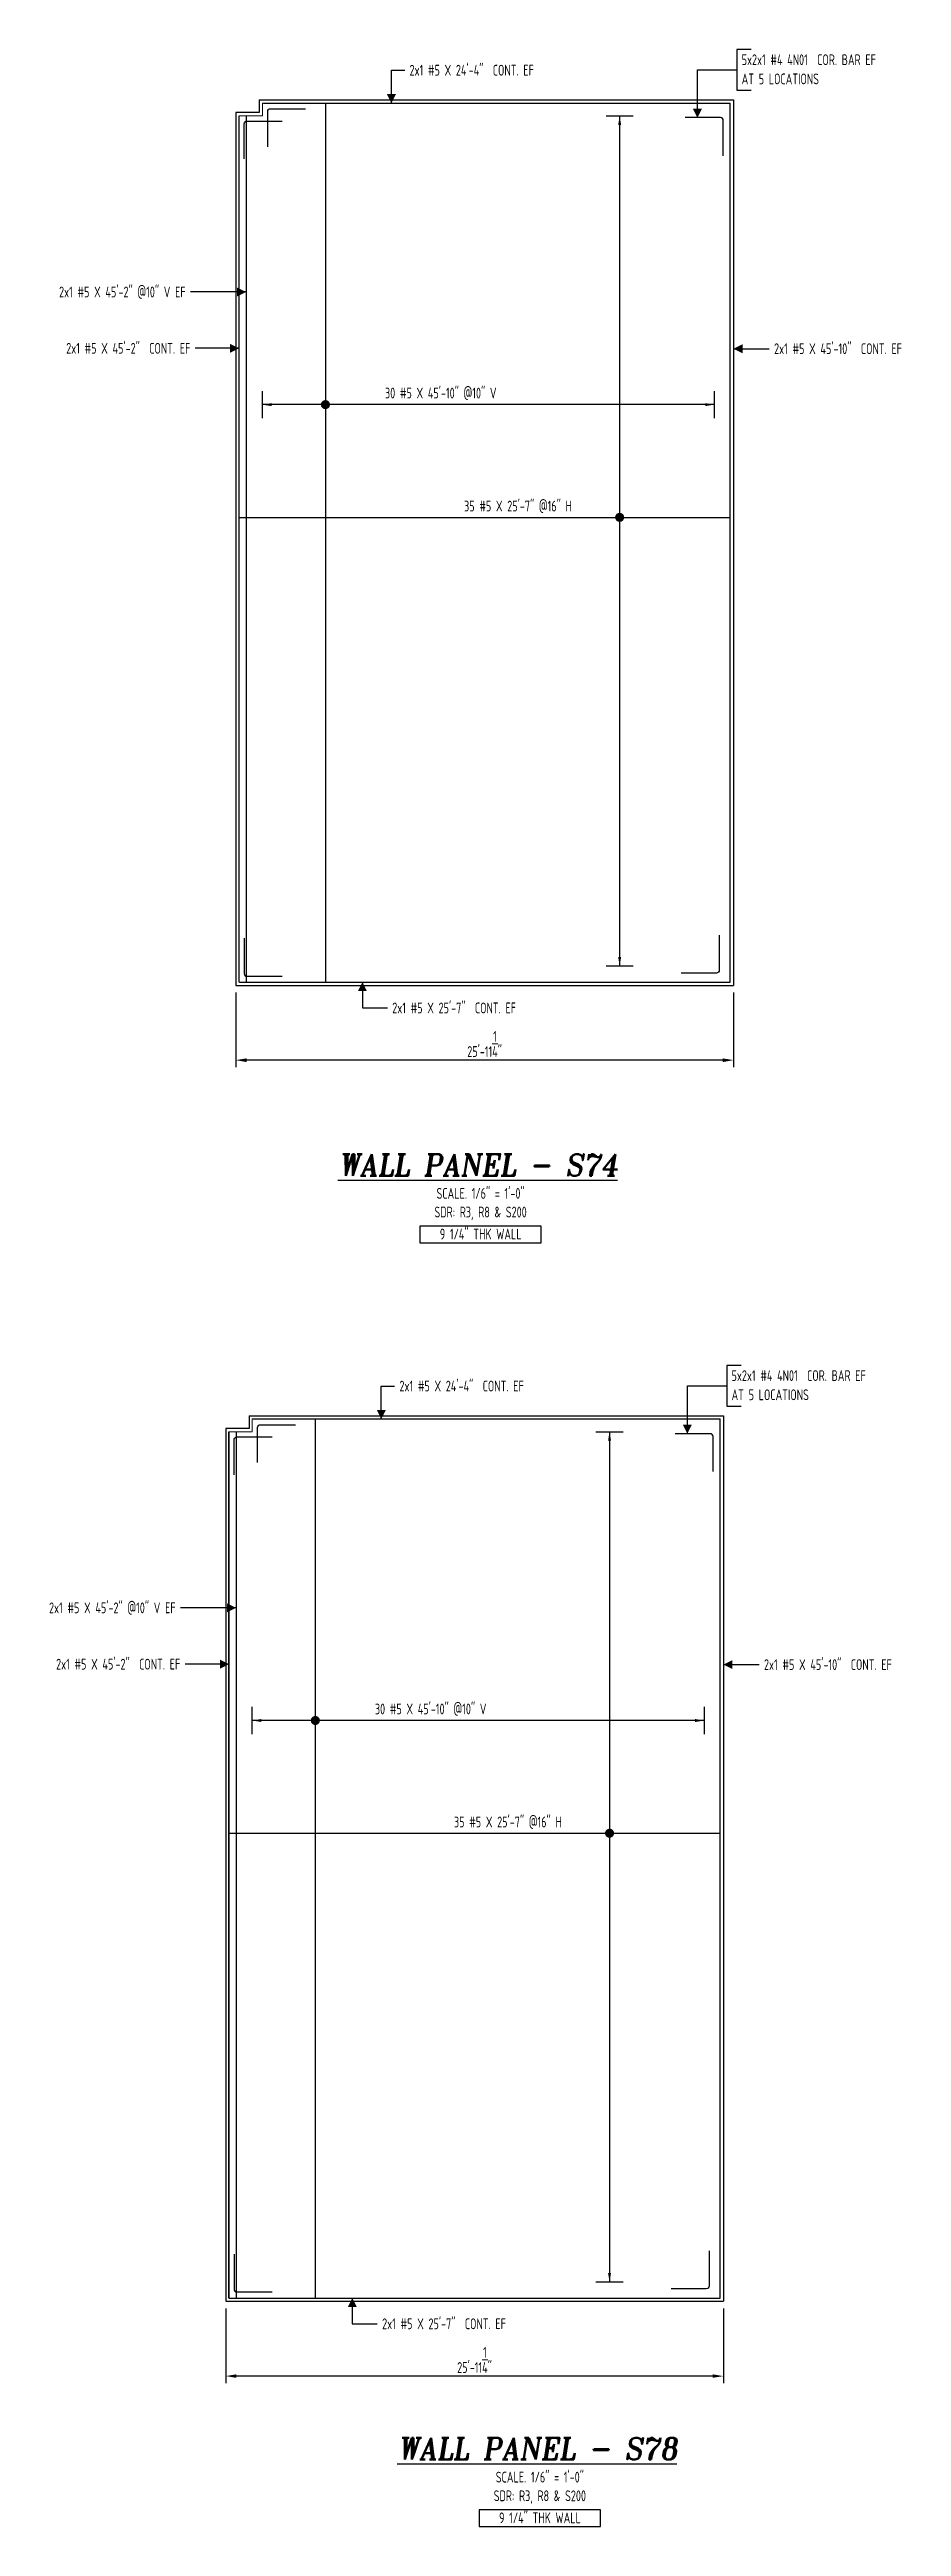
# Model space of a CAD drawing. Header units: inches. Extents: x -3675 to 38568, y -2433 to 4174.
# Drawn here: x 33720 to 34252, y -548 to 1002 of the extents above; entities that cross this region are included whole.
import ezdxf
from ezdxf.enums import TextEntityAlignment as Align

# ---------------------------------------------------------------- set-up
doc = ezdxf.new("R2010")
doc.units = ezdxf.units.IN
doc.header["$MEASUREMENT"] = 0
doc.layers.get('0').update_dxf_attribs({"linetype": 'CONTINUOUS'})
doc.layers.get('Defpoints').update_dxf_attribs({"linetype": 'CONTINUOUS'})
for name, color, linetype in [('0-25TEXT', 7, 'CONTINUOUS'), ('0-35', 3, 'CONTINUOUS'), ('0-35TEXT', 3, 'CONTINUOUS'), ('0-50', 10, 'CONTINUOUS'), ('BAR-LBL', 2, 'CONTINUOUS'), ('RANGELAY', 7, 'CONTINUOUS'), ('REBARS', 4, 'CONTINUOUS')]:
    doc.layers.add(name, color=color, linetype=linetype)
doc.layers.add('COVER', color=6, linetype='CONTINUOUS', lineweight=0, plot=False)
doc.styles.add('AR', font='ARCHQUIK.shx', dxfattribs={"width": 0.8})
doc.styles.add('ROMANT', font='romant')
doc.dimstyles.new('CADS_DIM_48', dxfattribs={"dimscale": 48, "dimtxt": 0.09375, "dimasz": 0.09375, "dimexe": 0.0625, "dimexo": 0.0625, "dimgap": 0.09375, "dimtad": 0, "dimtih": 1, "dimtoh": 1, "dimzin": 1, "dimdsep": 46, "dimlunit": 4, "dimtxsty": 'AR', "dimblk": 'CLOSED', "dimcen": 0.1875, "dimadec": 0, "dimazin": 0, "dimtfac": 1, "dimtofl": 0, "dimtmove": 0, "dimatfit": 1, "dimldrblk": 'DOTBLANK', "dimfxl": 1, "dimtzin": 0, "dimarcsym": 0})

msp = doc.modelspace()

# ---------------------------------------------------------------- texts
at = {"color": 7, "linetype": 'Continuous', "style": 'ROMANT', "oblique": 9, "width": 0.95}
for s, p in [('%%UWALL PANEL - S74', (33987.80105, 297.10265)), ('%%UWALL PANEL - S78', (34024.86514, -506.04701))]:
    msp.add_text(s, height=13.5, dxfattribs=at).set_placement(p, align=Align.CENTER)
at = {"layer": '0-35TEXT', "style": 'AR', "width": 0.8}
for p in [(34152.43614, 979.91424), (34146.11863, 156.66287)]:
    msp.add_text('AT 5 LOCATIONS', height=6.7498312, dxfattribs=at).set_placement(p)
for s, p in [('SCALE. 1/6" = 1\'-0"', (33989.17293, 282.65576)), ('SDR: R3, R8 & S200', (33989.17293, 270.98757)), ('9 1/4" THK WALL', (33989.24985, 257.19955)), ('SDR: R3, R8 & S200', (34026.23702, -532.16209)), ('SCALE. 1/6" = 1\'-0"', (34026.23702, -520.4939)), ('9 1/4" THK WALL', (34026.31394, -545.95011))]:
    msp.add_text(s, height=6.7498312, dxfattribs=at).set_placement(p, align=Align.CENTER)
at = {"layer": 'BAR-LBL', "style": 'AR', "width": 0.8}
for s, p in [('2x1 #5 X 24\'-4"  CONT. EF', (33944.74509, 985.36034)), ('5x2x1 #4 4N01  COR. BAR EF', (34152.43614, 991.91298)), ('2x1 #5 X 45\'-10"  CONT. EF', (34172.72809, 811.10465)), ('35 #5 X 25\'-7" @16" H', (33978.8541, 712.65544)), ('2x1 #5 X 25\'-7"  CONT. EF', (33933.91997, 398.69511)), ('5x2x1 #4 4N01  COR. BAR EF', (34146.11863, 168.66161)), ('2x1 #5 X 24\'-4"  CONT. EF', (33938.42758, 162.10898)), ('2x1 #5 X 45\'-10"  CONT. EF', (34166.41058, -12.14672)), ('35 #5 X 25\'-7" @16" H', (33972.53659, -110.59592)), ('2x1 #5 X 25\'-7"  CONT. EF', (33927.60246, -424.55626))]:
    msp.add_text(s, height=6.7492913, dxfattribs=at).set_placement(p)
for s, p in [('2x1 #5 X 45\'-2" @10" V EF', (33804.72222, 846.62651)), ('2x1 #5 X 45\'-2"  CONT. EF', (33807.66757, 811.37831)), ('30 #5 X 45\'-10" @10" V', (33999.14903, 783.36954)), ('2x1 #5 X 45\'-2" @10" V EF', (33798.44582, 23.37515)), ('2x1 #5 X 45\'-2"  CONT. EF', (33801.35006, -11.87305)), ('30 #5 X 45\'-10" @10" V', (33992.83152, -39.88183))]:
    msp.add_text(s, height=6.7492913, dxfattribs=at).set_placement(p, align=Align.RIGHT)

# ---------------------------------------------------------------- blocks, each defined once
blk = doc.blocks.new('*D469')
at = {"layer": 'COVER', "color": 0, "lineweight": -2, "transparency": 16777216}
for p, q in [((33836.1, 411.7), (33836.1, 364.9)), ((34147.3, 411.7), (34147.3, 364.9)), ((34140.6, 369.4), (33842.8, 369.4))]:
    blk.add_line(p, q, dxfattribs=at)
at = {"layer": 'COVER', "color": 0, "transparency": 16777216}
for points in [[(33842.8, 370.5), (33842.8, 368.2), (33836.1, 369.4)], [(34140.6, 370.5), (34140.6, 368.2), (34147.3, 369.4)]]:
    blk.add_solid(points, dxfattribs=at)
at = {"layer": 'Defpoints', "color": 0, "transparency": 16777216}
for p in [(33836.1, 416.2), (34147.3, 416.2), (33836.1, 369.4)]:
    blk.add_point(p, dxfattribs=at)
at = {"layer": 'COVER', "color": 0, "transparency": 16777216, "insert": (33991.7, 379.5), "char_height": 6.75, "attachment_point": 5, "style": 'AR'}
blk.add_mtext('25\'-11{\\H1.000000x;\\S1/4;}"', dxfattribs=at)
blk = doc.blocks.new('_DotBlank')
at = {"layer": '0-35', "color": 0, "lineweight": -2}
blk.add_line((-0.5, 0), (-1, 0), dxfattribs=at)
blk.add_circle((0, 0), 0.5, dxfattribs=at)
blk = doc.blocks.new('*U882', base_point=(33838.1, 708.7))
at = {"layer": 'REBARS', "color": 0}
blk.add_lwpolyline([(33838.1, 709), (34145.1, 709)], dxfattribs=at)
blk = doc.blocks.new('rendmark')
at = {"color": 4}
blk.add_line((0, -3), (0, 3), dxfattribs=at)
blk = doc.blocks.new('rarrow')
at = {"color": 7}
blk.add_solid([(2, -0.33), (2, 0.33), (0, 0)], dxfattribs=at)
blk = doc.blocks.new('*U1756', base_point=(34076.1, 960.2))
at = {"layer": 'RANGELAY'}
blk.add_line((34076.1, 960.2), (34076.1, 428.2), dxfattribs=at)
at = {"layer": 'RANGELAY', "xscale": 2.834645669291339, "yscale": 2.834645669291339}
for name, p, rotation in [('rendmark', (34076.1, 960.2), 269.9999999999999), ('rarrow', (34076.1, 960.2), 269.9999999999999), ('rendmark', (34076.1, 428.2), 89.999996929531), ('rarrow', (34076.1, 428.2), 89.999996929531)]:
    blk.add_blockref(name, p, dxfattribs=dict(at, rotation=rotation))
blk = doc.blocks.new('VPM952EC1')
at = {"const_width": 1}
blk.add_lwpolyline([(-0.5, 0, 1), (0.5, 0, 1)], format="xyb", close=True, dxfattribs=at)
blk = doc.blocks.new('*U1690', base_point=(33891.8, 968.2))
at = {"layer": 'REBARS', "color": 0}
blk.add_lwpolyline([(33892.1, 968.2), (33892.1, 418.2)], dxfattribs=at)
blk = doc.blocks.new('*U1755', base_point=(34135.3, 779.5))
at = {"layer": 'RANGELAY'}
blk.add_line((34135.3, 779.5), (33852.7, 779.5), dxfattribs=at)
at = {"layer": 'RANGELAY', "xscale": 2.834645669291339, "yscale": 2.834645669291339}
for name, p, rotation in [('rendmark', (33852.7, 779.5), 359.9999969295309), ('rarrow', (33852.7, 779.5), 359.9999969295309), ('rarrow', (34135.3, 779.5), 179.9999999999999), ('rendmark', (34135.3, 779.5), 179.9999999999999)]:
    blk.add_blockref(name, p, dxfattribs=dict(at, rotation=rotation))
blk = doc.blocks.new('VPM952EF3')
at = {"const_width": 1}
blk.add_lwpolyline([(-0.5, 0, 1), (0.5, 0, 1)], format="xyb", close=True, dxfattribs=at)
blk = doc.blocks.new('leadrblk')
blk.add_lwpolyline([(0, 0, 0, 1, 0), (1, 0, 1, 1, 0)], format="xyseb")
blk = doc.blocks.new('*U1464', base_point=(33841.1, 421.7))
at = {"layer": 'REBARS', "color": 0}
blk.add_lwpolyline([(33841.3, 445.7), (33841.3, 423.7, 0.414214), (33843.1, 421.9), (33865.1, 421.9)], format="xyb", dxfattribs=at)
blk = doc.blocks.new('*U1465', base_point=(34138.6, 423.7))
at = {"layer": 'REBARS', "color": 0}
blk.add_lwpolyline([(34138.4, 447.7), (34138.4, 425.7, -0.414214), (34136.6, 423.9), (34114.6, 423.9)], format="xyb", dxfattribs=at)
blk = doc.blocks.new('*U839', base_point=(34145.7, 418.2))
at = {"layer": 'REBARS', "color": 0}
blk.add_lwpolyline([(34145.3, 418.2), (34145.3, 968.2)], dxfattribs=at)
blk = doc.blocks.new('*U754', base_point=(33838.4, 418.2))
at = {"layer": 'REBARS', "color": 0}
blk.add_lwpolyline([(33838.1, 418.2), (33838.1, 960.2)], dxfattribs=at)
blk = doc.blocks.new('*U1466', base_point=(33841.1, 957.2))
at = {"layer": 'REBARS', "color": 0}
blk.add_lwpolyline([(33841.3, 933.2), (33841.3, 955.2, -0.414214), (33843.1, 956.9), (33865.1, 956.9)], format="xyb", dxfattribs=at)
blk = doc.blocks.new('*U981', base_point=(33853.3, 967.9))
at = {"layer": 'REBARS', "color": 0}
blk.add_lwpolyline([(33853.3, 968.2), (34145.3, 968.2)], dxfattribs=at)
blk = doc.blocks.new('*U755', base_point=(33837.8, 960.2))
at = {"layer": 'REBARS', "color": 0}
blk.add_lwpolyline([(33838.1, 960.2), (33838.1, 418.2)], dxfattribs=at)
blk = doc.blocks.new('*U1467', base_point=(33855.7, 964.8))
at = {"layer": 'REBARS', "color": 0}
blk.add_lwpolyline([(33856, 940.8), (33856, 962.8, -0.414214), (33857.7, 964.6), (33879.7, 964.6)], format="xyb", dxfattribs=at)
blk = doc.blocks.new('*U1468', base_point=(34141.1, 959.2))
at = {"layer": 'REBARS', "color": 0}
blk.add_lwpolyline([(34140.9, 935.2), (34140.9, 957.2, 0.414214), (34139.1, 959), (34117.1, 959)], format="xyb", dxfattribs=at)
blk = doc.blocks.new('*U881', base_point=(33838.3, 418.5))
at = {"layer": 'REBARS', "color": 0}
blk.add_lwpolyline([(33838.3, 418.2), (34145.3, 418.2)], dxfattribs=at)
blk = doc.blocks.new('*U1694', base_point=(33842.8, 960.2))
at = {"layer": 'REBARS', "color": 0}
blk.add_lwpolyline([(33842.5, 960.2), (33842.5, 418.2)], dxfattribs=at)
blk = doc.blocks.new('*D479')
at = {"layer": 'COVER', "color": 0, "lineweight": -2, "transparency": 16777216}
for p, q in [((33829.8, -411.6), (33829.8, -458.4)), ((34141, -411.6), (34141, -458.4)), ((34134.3, -453.9), (33836.5, -453.9))]:
    blk.add_line(p, q, dxfattribs=at)
at = {"layer": 'COVER', "color": 0, "transparency": 16777216}
for points in [[(33836.5, -452.8), (33836.5, -455), (33829.8, -453.9)], [(34134.3, -452.8), (34134.3, -455), (34141, -453.9)]]:
    blk.add_solid(points, dxfattribs=at)
at = {"layer": 'Defpoints', "color": 0, "transparency": 16777216}
for p in [(33829.8, -407.1), (34141, -407.1), (33829.8, -453.9)]:
    blk.add_point(p, dxfattribs=at)
at = {"layer": 'COVER', "color": 0, "transparency": 16777216, "insert": (33985.4, -443.8), "char_height": 6.75, "attachment_point": 5, "style": 'AR'}
blk.add_mtext('25\'-11{\\H1.000000x;\\S1/4;}"', dxfattribs=at)
blk = doc.blocks.new('*U1695', base_point=(33836.5, 136.9))
at = {"layer": 'REBARS', "color": 0}
blk.add_lwpolyline([(33836.2, 136.9), (33836.2, -405.1)], dxfattribs=at)
blk = doc.blocks.new('*U874', base_point=(33831.8, -114.6))
at = {"layer": 'REBARS', "color": 0}
blk.add_lwpolyline([(33831.8, -114.3), (34138.8, -114.3)], dxfattribs=at)
blk = doc.blocks.new('*U1748', base_point=(34069.8, 136.9))
at = {"layer": 'RANGELAY'}
blk.add_line((34069.8, 136.9), (34069.8, -395.1), dxfattribs=at)
at = {"layer": 'RANGELAY', "xscale": 2.834645669291339, "yscale": 2.834645669291339}
for name, p, rotation in [('rendmark', (34069.8, 136.9), 269.9999999999999), ('rarrow', (34069.8, 136.9), 269.9999999999999), ('rendmark', (34069.8, -395.1), 89.999996929531), ('rarrow', (34069.8, -395.1), 89.999996929531)]:
    blk.add_blockref(name, p, dxfattribs=dict(at, rotation=rotation))
blk = doc.blocks.new('VPM95C817')
at = {"const_width": 1}
blk.add_lwpolyline([(-0.5, 0, 1), (0.5, 0, 1)], format="xyb", close=True, dxfattribs=at)
blk = doc.blocks.new('*U1691', base_point=(33885.5, 144.9))
at = {"layer": 'REBARS', "color": 0}
blk.add_lwpolyline([(33885.8, 144.9), (33885.8, -405.1)], dxfattribs=at)
blk = doc.blocks.new('*U1747', base_point=(34129, -43.7))
at = {"layer": 'RANGELAY'}
blk.add_line((34129, -43.7), (33846.4, -43.7), dxfattribs=at)
at = {"layer": 'RANGELAY', "xscale": 2.834645669291339, "yscale": 2.834645669291339}
for name, p, rotation in [('rendmark', (33846.4, -43.7), 359.9999969295309), ('rarrow', (33846.4, -43.7), 359.9999969295309), ('rarrow', (34129, -43.7), 179.9999999999999), ('rendmark', (34129, -43.7), 179.9999999999999)]:
    blk.add_blockref(name, p, dxfattribs=dict(at, rotation=rotation))
blk = doc.blocks.new('VPM95C847')
at = {"const_width": 1}
blk.add_lwpolyline([(-0.5, 0, 1), (0.5, 0, 1)], format="xyb", close=True, dxfattribs=at)
blk = doc.blocks.new('*U1444', base_point=(33834.8, -401.6))
at = {"layer": 'REBARS', "color": 0}
blk.add_lwpolyline([(33835, -377.6), (33835, -399.6, 0.414214), (33836.8, -401.3), (33858.8, -401.3)], format="xyb", dxfattribs=at)
blk = doc.blocks.new('*U1445', base_point=(34132.3, -399.6))
at = {"layer": 'REBARS', "color": 0}
blk.add_lwpolyline([(34132.1, -375.6), (34132.1, -397.6, -0.414214), (34130.3, -399.3), (34108.3, -399.3)], format="xyb", dxfattribs=at)
blk = doc.blocks.new('*U834', base_point=(34139.3, -405.1))
at = {"layer": 'REBARS', "color": 0}
blk.add_lwpolyline([(34139, -405.1), (34139, 144.9)], dxfattribs=at)
blk = doc.blocks.new('*U744', base_point=(33832.1, -405.1))
at = {"layer": 'REBARS', "color": 0}
blk.add_lwpolyline([(33831.8, -405.1), (33831.8, 136.9)], dxfattribs=at)
blk = doc.blocks.new('*U1446', base_point=(33834.8, 133.9))
at = {"layer": 'REBARS', "color": 0}
blk.add_lwpolyline([(33835, 109.9), (33835, 131.9, -0.414214), (33836.8, 133.7), (33858.8, 133.7)], format="xyb", dxfattribs=at)
blk = doc.blocks.new('*U485', base_point=(33847, 144.6))
at = {"layer": 'REBARS', "color": 0}
blk.add_lwpolyline([(33847, 144.9), (34139, 144.9)], dxfattribs=at)
blk = doc.blocks.new('*U745', base_point=(33831.5, 136.9))
at = {"layer": 'REBARS', "color": 0}
blk.add_lwpolyline([(33831.8, 136.9), (33831.8, -405.1)], dxfattribs=at)
blk = doc.blocks.new('*U1447', base_point=(33849.4, 141.6))
at = {"layer": 'REBARS', "color": 0}
blk.add_lwpolyline([(33849.7, 117.6), (33849.7, 139.6, -0.414214), (33851.4, 141.3), (33873.4, 141.3)], format="xyb", dxfattribs=at)
blk = doc.blocks.new('*U1448', base_point=(34134.8, 136))
at = {"layer": 'REBARS', "color": 0}
blk.add_lwpolyline([(34134.6, 112), (34134.6, 134, 0.414214), (34132.8, 135.7), (34110.8, 135.7)], format="xyb", dxfattribs=at)
blk = doc.blocks.new('*U873', base_point=(33832, -404.8))
at = {"layer": 'REBARS', "color": 0}
blk.add_lwpolyline([(33832, -405.1), (34139, -405.1)], dxfattribs=at)

# ---------------------------------------------------------------- dimensions: what is measured, and where the dimension line sits
at = {"layer": 'COVER'}
for base, p1, p2, picture, middle in [((33836.09924, 369.35325), (34147.34924, 416.17976), (33836.09924, 416.17976), '*D469', (33991.72424, 379.47825)), ((33829.78172, -453.89812), (34141.03172, -407.0716), (33829.78172, -407.0716), '*D479', (33985.40672, -443.77312))]:
    dim = msp.add_linear_dim(base=base, p1=p1, p2=p2, dimstyle='CADS_DIM_48', override={"dimscale": 72, "dimgap": 0.03125, "dimtad": 1, "dimtih": 0, "dimtoh": 0, "dimdec": 3, "dimtdec": 3}, dxfattribs=at)
    dim.commit()
    dim.dimension.update_dxf_attribs({"geometry": picture, "text_midpoint": middle})

# ---------------------------------------------------------------- linework, layer by layer
at = {"layer": '0-25TEXT'}
for points in [[(34158.43551, 1001.66195), (34149.43645, 1001.66195), (34149.43645, 976.16463), (34158.43551, 976.16463)], [(33933.40682, 968.17976), (33933.40682, 988.73499), (33941.74541, 988.73499)], [(34124.78627, 958.99335), (34124.78628, 988.91329), (34149.43645, 988.91329)], [(33842.50319, 850.00116), (33807.72191, 850.00116)], [(33838.09924, 814.75296), (33810.66725, 814.75296)], [(34147.34924, 814.47929), (34169.7284, 814.47929)], [(33915.26683, 418.17953), (33915.26747, 402.06913), (33930.92029, 402.06976)], [(34152.118, 178.41058), (34143.11894, 178.41058), (34143.11894, 152.91326), (34152.118, 152.91326)], [(33927.08931, 144.9284), (33927.08931, 165.48362), (33935.4279, 165.48362)], [(34118.46876, 135.74198), (34118.46877, 165.66192), (34143.11894, 165.66192)], [(33836.2268, 26.74979), (33801.44551, 26.74979)], [(33831.78173, -8.49841), (33804.34974, -8.49841)], [(34141.03172, -8.77208), (34163.41089, -8.77208)], [(33908.94932, -405.07184), (33908.94996, -421.18224), (33924.60278, -421.18161)]]:
    msp.add_lwpolyline(points, dxfattribs=at)
at = {"layer": '0-35'}
for p, q in [((33836.09924, 962.17976), (33836.09924, 416.17976)), ((33850.72424, 962.17976), (33836.09924, 962.17976)), ((33850.72424, 970.17976), (34147.34924, 970.17976)), ((33850.72424, 970.17976), (33850.72424, 962.17976)), ((34147.34924, 970.17976), (34147.34924, 416.17976)), ((34147.34924, 970.17976), (34147.34924, 416.17976)), ((33836.09924, 416.17976), (34147.34924, 416.17976)), ((33844.40672, 146.9284), (34141.03172, 146.9284)), ((33844.40672, 146.9284), (33844.40672, 138.9284)), ((33844.40672, 146.9284), (34141.03172, 146.9284)), ((33844.40672, 146.9284), (33844.40672, 138.9284)), ((33844.40672, 146.9284), (34141.03172, 146.9284)), ((33844.40672, 146.9284), (33844.40672, 138.9284)), ((33844.40672, 146.9284), (34141.03172, 146.9284)), ((33844.40672, 146.9284), (33844.40672, 138.9284)), ((34141.03172, 146.9284), (34141.03172, -407.0716)), ((34141.03172, 146.9284), (34141.03172, -407.0716)), ((34141.03172, 146.9284), (34141.03172, -407.0716)), ((34141.03172, 146.9284), (34141.03172, -407.0716)), ((34141.03172, 146.9284), (34141.03172, -407.0716)), ((34141.03172, 146.9284), (34141.03172, -407.0716)), ((34141.03172, 146.9284), (34141.03172, -407.0716)), ((33844.40672, 138.9284), (33829.78172, 138.9284)), ((33829.78172, 138.9284), (33829.78172, -407.0716)), ((33844.40672, 138.9284), (33829.78172, 138.9284)), ((33829.78172, 138.9284), (33829.78172, -407.0716)), ((33829.78172, 138.9284), (33829.78172, -407.0716)), ((33844.40672, 138.9284), (33829.78172, 138.9284)), ((33829.78172, 138.9284), (33829.78172, -407.0716)), ((33829.78172, 138.9284), (33829.78172, -407.0716)), ((33844.40672, 138.9284), (33829.78172, 138.9284)), ((33829.78172, -407.0716), (34141.03172, -407.0716)), ((33829.78172, -407.0716), (34141.03172, -407.0716)), ((33829.78172, -407.0716), (34141.03172, -407.0716)), ((33829.78172, -407.0716), (34141.03172, -407.0716))]:
    msp.add_line(p, q, dxfattribs=at)
at = {"layer": '0-50'}
for points in [[(34027.11635, 265.53075), (33951.22951, 265.53075), (33951.22951, 255.17439), (34027.11635, 255.17439)], [(34064.18044, -537.61891), (33988.29359, -537.61891), (33988.29359, -547.97527), (34064.18044, -547.97527)]]:
    msp.add_lwpolyline(points, close=True, dxfattribs=at)
at = {"layer": 'COVER'}
for points in [[(33852.72424, 968.17976), (34145.34924, 968.17976), (34145.34924, 418.17976), (33838.09924, 418.17976), (33838.09924, 960.17976), (33852.72424, 960.17976)], [(33846.40672, 144.9284), (34139.03172, 144.9284), (34139.03172, -405.0716), (33831.78172, -405.0716), (33831.78172, 136.9284), (33846.40672, 136.9284)]]:
    msp.add_lwpolyline(points, close=True, dxfattribs=at)

# ---------------------------------------------------------------- block references
at = {"layer": '0-25TEXT'}
for name, p, xscale, yscale, rotation in [('leadrblk', (33933.40682, 968.17976), 5.623937007874017, 2.250708661417324, 90.00000153523449), ('leadrblk', (34124.78627, 958.99335), 5.623937007874017, 2.250708661417324, 90.00000153523449), ('leadrblk', (33838.09924, 814.75296), 5.623937007874017, 2.250708661417324, 180.000003070469), ('VPM952EF3', (33892.14125, 779.50476), 2.834645669291338, 2.834645669291338, 179.9999999999999), ('VPM952EC1', (34076.14779, 708.97496), 2.834645669291338, 2.834645669291338, 269.9999999999999), ('leadrblk', (33915.26683, 418.17953), -5.623937007874017, 2.250708661417324, 90.00228767443309), ('leadrblk', (33927.08931, 144.9284), 5.623937007874017, 2.250708661417324, 90.00000153523453), ('leadrblk', (34118.46876, 135.74198), 5.623937007874017, 2.250708661417324, 90.00000153523453), ('leadrblk', (33831.78173, -8.49841), 5.623937007874017, 2.250708661417324, 180.000003070469), ('VPM95C847', (33885.82374, -43.74661), 2.834645669291338, 2.834645669291338, 180), ('VPM95C817', (34069.83027, -114.27641), 2.834645669291338, 2.834645669291338, 269.9999999999999), ('leadrblk', (33908.94932, -405.07184), -5.623937007874017, 2.250708661417324, 90.00228767443309)]:
    msp.add_blockref(name, p, dxfattribs=dict(at, xscale=xscale, yscale=yscale, rotation=rotation))
at = {"layer": '0-25TEXT', "yscale": 2.250708661417324}
for p, xscale in [((33842.50319, 850.00116), -5.623937007874017), ((34147.34924, 814.47929), 5.623937007874017), ((33836.2268, 26.74979), -5.623937007874017), ((34141.03172, -8.77208), 5.623937007874017)]:
    msp.add_blockref('leadrblk', p, dxfattribs=dict(at, xscale=xscale))
at = {"layer": 'RANGELAY'}
for name, p in [('*U1756', (34076.14779, 960.17976)), ('*U1755', (34135.34924, 779.50476)), ('*U1748', (34069.83027, 136.9284)), ('*U1747', (34129.03173, -43.74661))]:
    msp.add_blockref(name, p, dxfattribs=at)
at = {"layer": 'REBARS', "color": 4}
for name, p in [('*U981', (33853.34924, 967.86726)), ('*U1467', (33855.72424, 964.83047)), ('*U1690', (33891.82874, 968.17976)), ('*U839', (34145.66156, 418.17976)), ('*U754', (33838.41156, 418.17976)), ('*U755', (33837.78674, 960.17976)), ('*U1466', (33841.09924, 957.17976)), ('*U1694', (33842.81569, 960.17976)), ('*U1468', (34141.14079, 959.24334)), ('*U882', (33838.09915, 708.66245)), ('*U1464', (33841.09924, 421.67618)), ('*U1465', (34138.62094, 423.67618)), ('*U881', (33838.34924, 418.49226)), ('*U485', (33847.03172, 144.6159)), ('*U1447', (33849.40672, 141.5791)), ('*U1691', (33885.51123, 144.9284)), ('*U834', (34139.34405, -405.0716)), ('*U744', (33832.09405, -405.0716)), ('*U745', (33831.46922, 136.9284)), ('*U1446', (33834.78172, 133.9284)), ('*U1695', (33836.5393, 136.9284)), ('*U1448', (34134.82328, 135.99197)), ('*U874', (33831.78164, -114.58892)), ('*U1444', (33834.78172, -401.57519)), ('*U1445', (34132.30343, -399.57519)), ('*U873', (33832.03172, -404.7591))]:
    msp.add_blockref(name, p, dxfattribs=at)

msp.set_redraw_order([(e.dxf.handle, doc.entitydb.next_handle()) for e in msp.query("TEXT MTEXT ATTDEF DIMENSION ARC_DIMENSION")])  # texts and dimensions are drawn at this point

doc.saveas('drawing.dxf')
